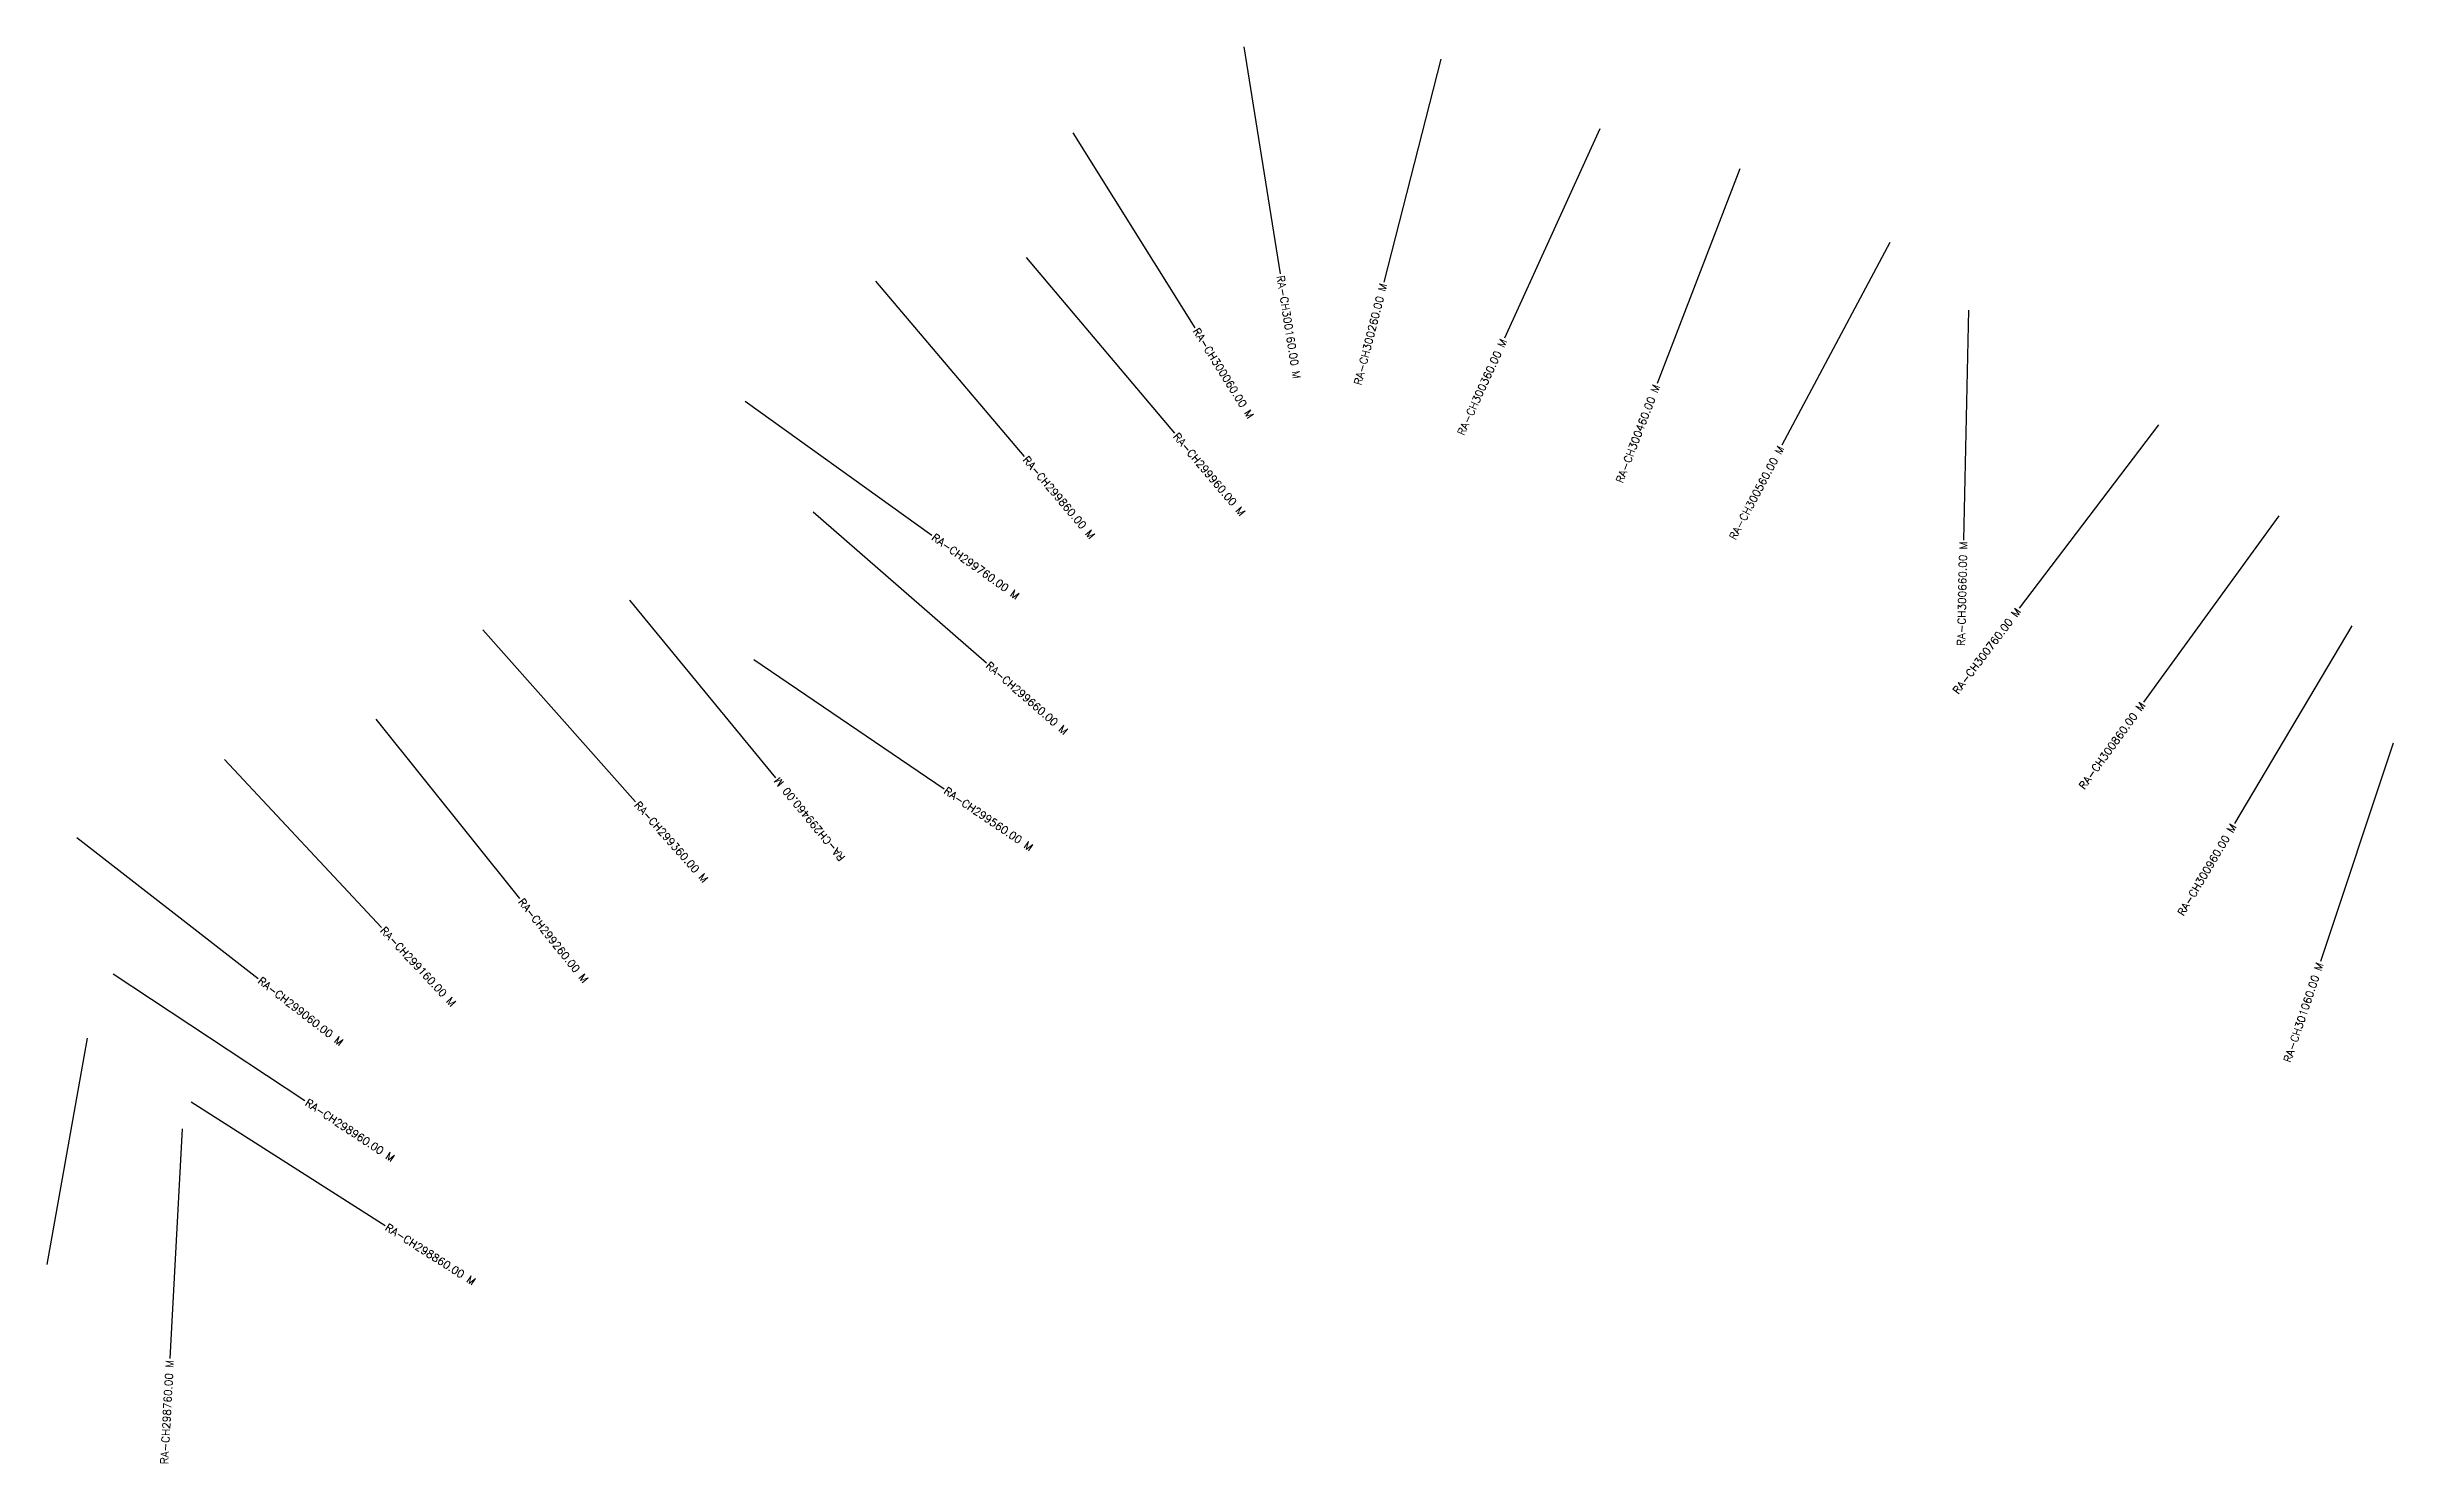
# Model space of a CAD drawing. Header units: metres. Extents: x 281119 to 292705, y 2015162 to 2018669.
# Drawn here: x 281899 to 283430, y 2015291 to 2016215 of the extents above; entities that cross this region are included whole.
import ezdxf
from ezdxf.enums import TextEntityAlignment as Align

# ---------------------------------------------------------------- set-up
doc = ezdxf.new("R2010")
doc.units = ezdxf.units.M
doc.layers.add('CS', color=134, linetype='Continuous')
doc.layers.add('CSMark', color=6, linetype='Continuous')
doc.styles.get("Standard").update_dxf_attribs({"font": 'simplex.shx'})

msp = doc.modelspace()

# ---------------------------------------------------------------- texts
at = {"layer": 'CSMark'}
for s, rotation, p in [('RA-CH300160.00 M', 279.0989, (282704, 2016065.7)), ('RA-CH300060.00 M', 302.0541, (282648.7, 2016030.8)), ('RA-CH299960.00 M', 310.1729, (282635.6, 2015962)), ('RA-CH299860.00 M', 310.3199, (282537.5, 2015946.8)), ('RA-CH299760.00 M', 324.364, (282477.5, 2015895.7)), ('RA-CH299660.00 M', 318.9061, (282513, 2015812.3)), ('RA-CH299360.00 M', 311.5756, (282284.1, 2015721.6)), ('RA-CH299560.00 M', 325.8067, (282485.4, 2015730.2)), ('RA-CH299260.00 M', 308.6705, (282208.4, 2015658.4)), ('RA-CH299160.00 M', 313.081, (282118.3, 2015639.7)), ('RA-CH299060.00 M', 322.1493, (282038.1, 2015606.5)), ('RA-CH298960.00 M', 326.5306, (282068.7, 2015526.8)), ('RA-CH298860.00 M', 327.4636, (282120.9, 2015445.4))]:
    msp.add_text(s, height=5, rotation=rotation, dxfattribs=at).set_placement(p, align=Align.MIDDLE_LEFT)
for s, rotation, p in [('RA-CH300260.00 M', 75.6318, (282771.2, 2016060.4)), ('RA-CH300360.00 M', 65.4976, (282849.7, 2016023.9)), ('RA-CH300460.00 M', 68.9468, (282949.4, 2015994.3)), ('RA-CH300560.00 M', 61.9891, (283030.6, 2015954)), ('RA-CH300660.00 M', 88.7556, (283149.4, 2015892.1)), ('RA-CH300760.00 M', 52.8083, (283185.3, 2015847.9)), ('RA-CH300860.00 M', 54.0517, (283266.4, 2015786.6)), ('RA-CH299460.00 M', 129.3962, (282375.3, 2015737.3)), ('RA-CH300960.00 M', 59.3179, (283325.7, 2015707.3)), ('RA-CH301060.00 M', 71.5746, (283382, 2015617.2)), ('RA-CH298760.00 M', 86.9324, (281979.6, 2015358.2))]:
    msp.add_text(s, height=5, rotation=rotation, dxfattribs=at).set_placement(p, align=Align.MIDDLE_RIGHT)

# ---------------------------------------------------------------- linework, layer by layer
at = {"layer": 'CS'}
for p, q in [((282680.1, 2016214.8), (282703.8, 2016066.7)), ((282808.6, 2016206.7), (282771.4, 2016061.4)), ((282568.6, 2016158.8), (282648.2, 2016031.6)), ((282912.3, 2016161.3), (282850.1, 2016024.8)), ((283003.7, 2016135.2), (282949.8, 2015995.2)), ((283101.5, 2016087.3), (283031.1, 2015954.9)), ((282538.2, 2016077.4), (282634.9, 2015962.7)), ((282439.8, 2016061.9), (282536.8, 2015947.5)), ((283152.7, 2016043.1), (283149.5, 2015893.1)), ((282354.8, 2015983.6), (282476.7, 2015896.2)), ((283276.6, 2015968.2), (283185.9, 2015848.7)), ((282399.2, 2015911.5), (282512.2, 2015813)), ((283355.1, 2015908.9), (283267, 2015787.4)), ((282279.5, 2015853.9), (282374.7, 2015738)), ((282183.9, 2015834.5), (282283.4, 2015722.3)), ((283402.7, 2015837.2), (283326.2, 2015708.2)), ((282360.5, 2015815.1), (282484.6, 2015730.8)), ((282114.1, 2015776.3), (282207.8, 2015659.2)), ((282015.2, 2015750), (282117.7, 2015640.4)), ((283429.7, 2015760.5), (283382.3, 2015618.1)), ((281918.9, 2015699.1), (282037.3, 2015607.1)), ((281942.7, 2015610.1), (282067.8, 2015527.4)), ((281925.8, 2015568.2), (281899.5, 2015420.5)), ((281993.6, 2015526.6), (282120.1, 2015445.9)), ((281987.7, 2015509), (281979.7, 2015359.2))]:
    msp.add_line(p, q, dxfattribs=at)

msp.set_redraw_order([(e.dxf.handle, doc.entitydb.next_handle()) for e in msp.query("TEXT MTEXT ATTDEF DIMENSION ARC_DIMENSION")])  # texts and dimensions are drawn at this point

doc.saveas('drawing.dxf')
